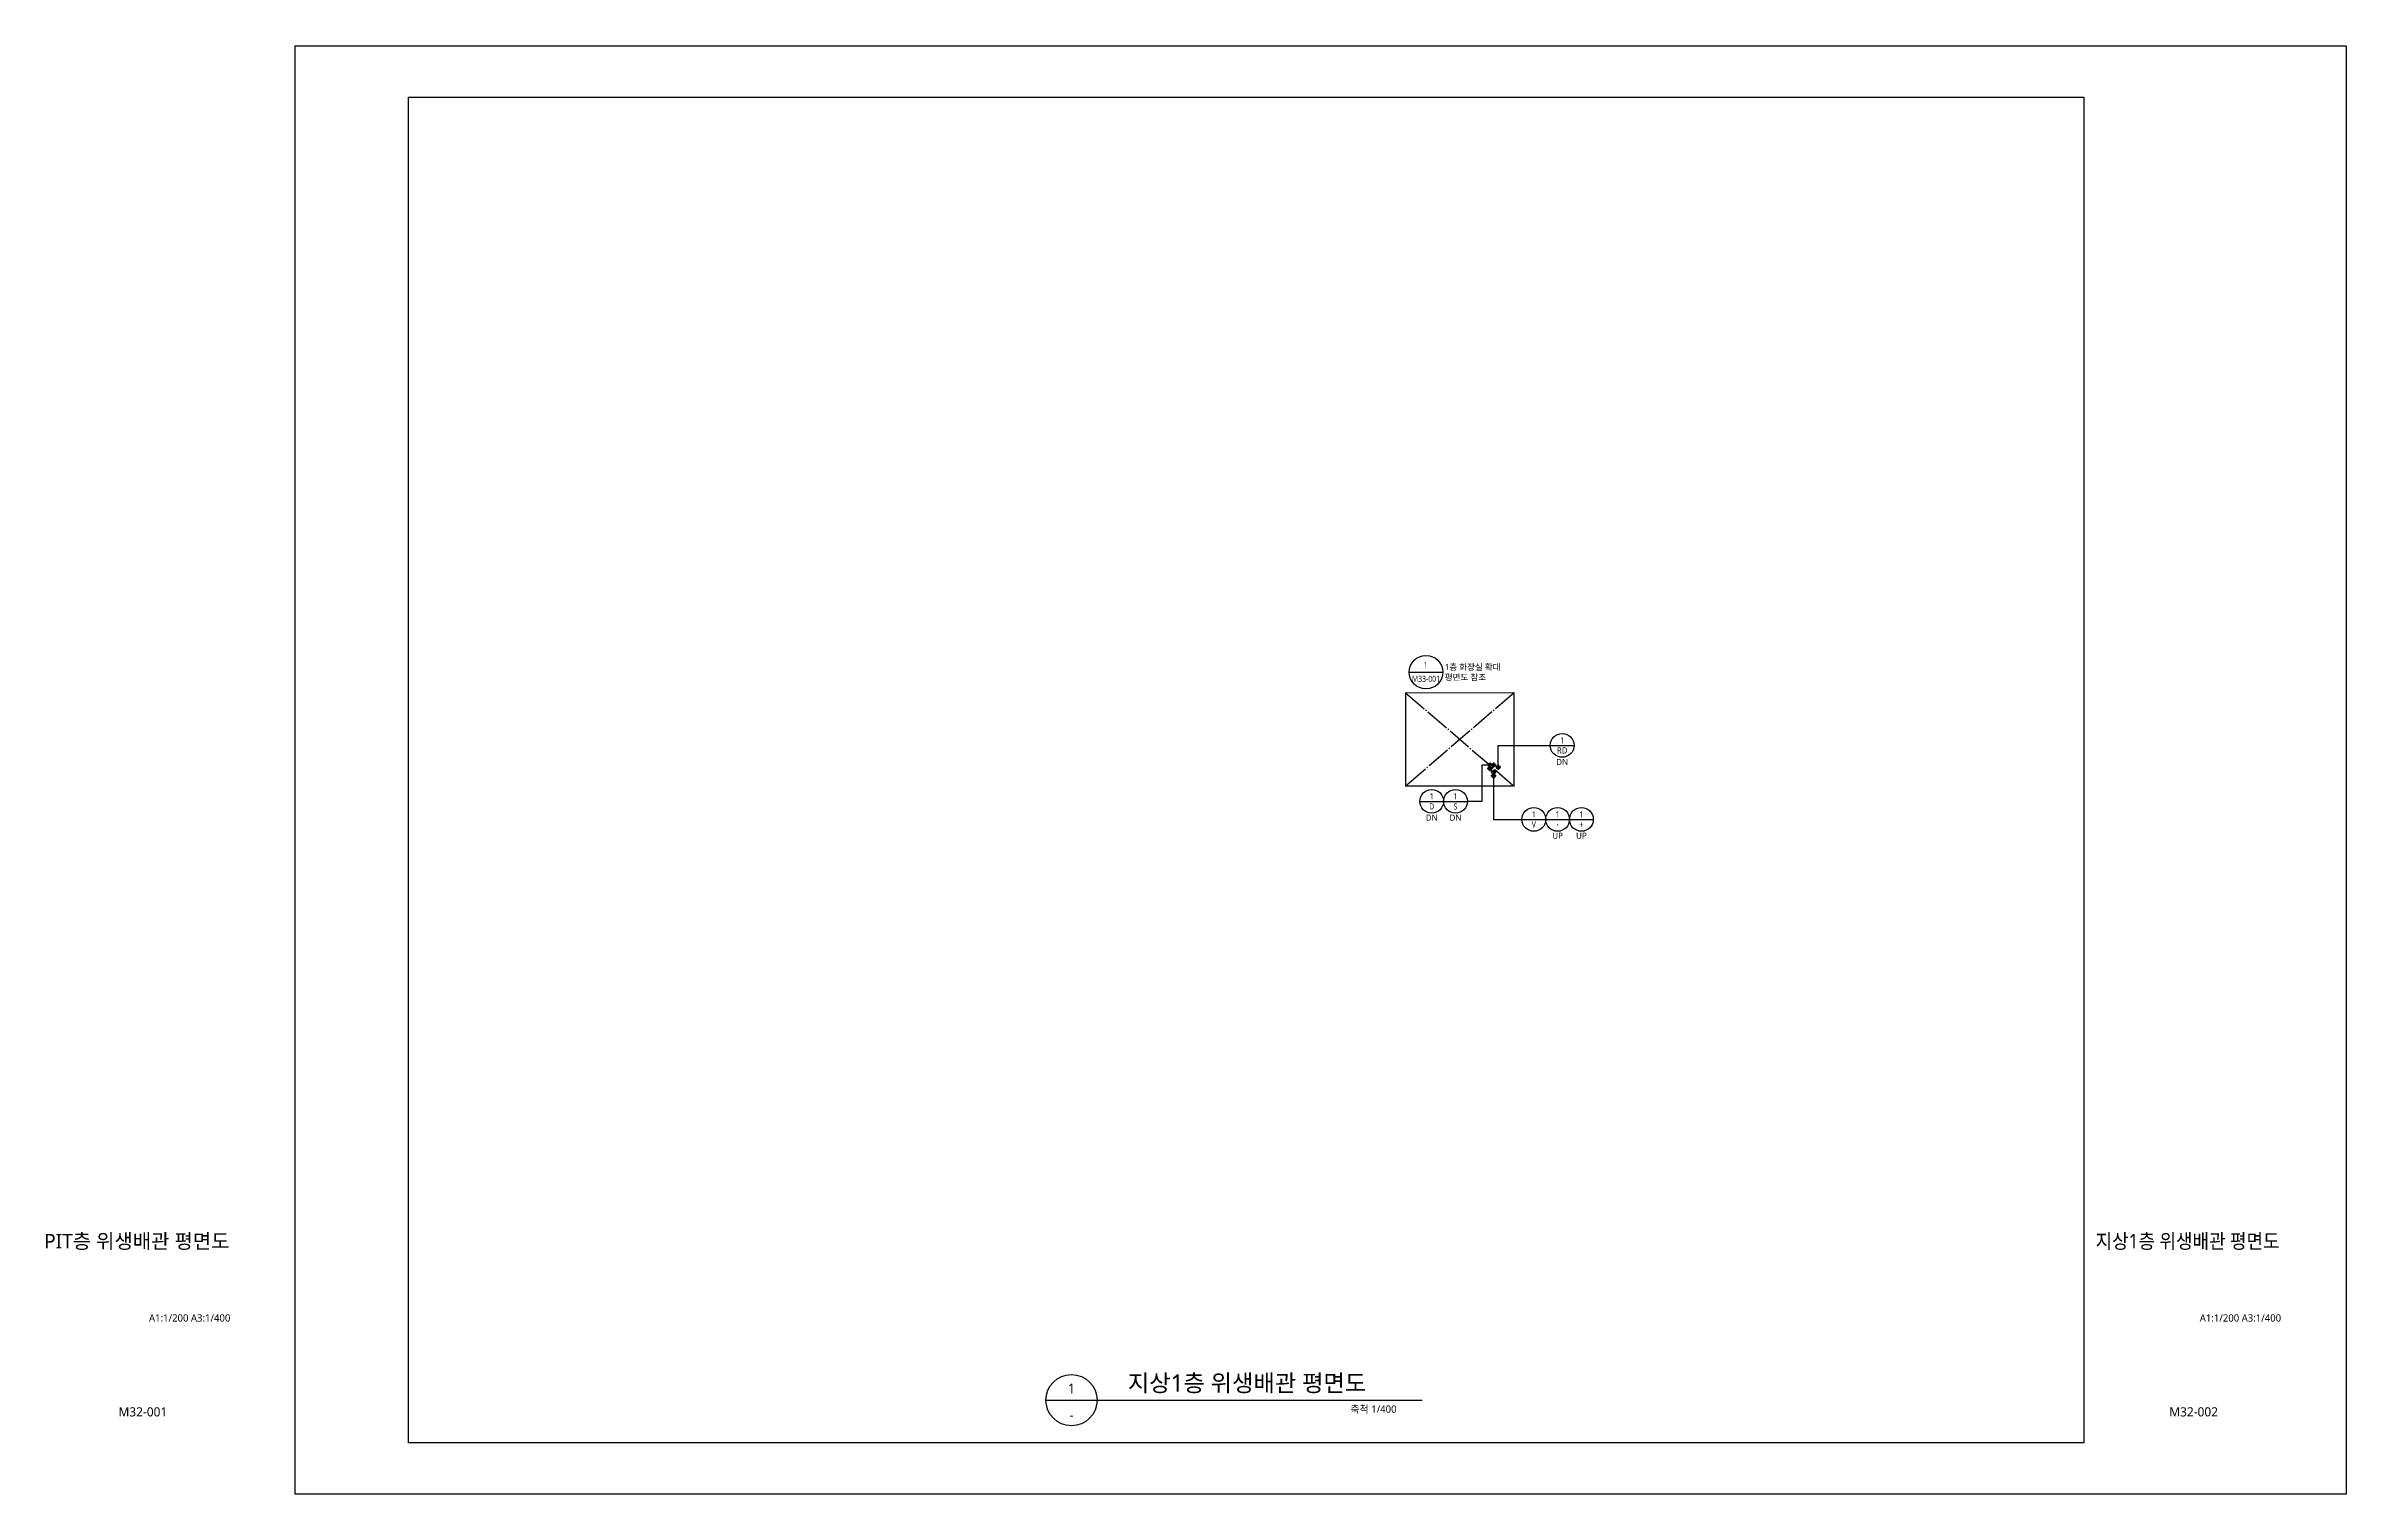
# Model space of a CAD drawing. Header units: millimetres. Extents: x -106634 to 504600, y 0 to 118800.
# Drawn here: x -20442 to 168200, y 0 to 118800 of the extents above; entities that cross this region are included whole.
import ezdxf
from ezdxf.enums import TextEntityAlignment as Align

# ---------------------------------------------------------------- set-up
doc = ezdxf.new("R2010")
doc.units = ezdxf.units.MM
doc.header["$LTSCALE"] = 200
doc.linetypes.add('CEN6', pattern=[12, 10, -0.75, 0.5, -0.75])
doc.layers.get('DEFPOINTS').update_dxf_attribs({"color": 137})
for name, color, linetype in [('AA-MKXS', 3, 'Continuous'), ('PIPE', 3, 'Continuous'), ('TE', 2, 'Continuous'), ('TEXT', 3, 'Continuous'), ('WALL-D', 3, 'Continuous')]:
    doc.layers.add(name, color=color, linetype=linetype)
doc.layers.add('FU', color=1, linetype='Continuous', plot=False)
doc.styles.add('SUNJIN', font='malgun.ttf')
doc.styles.add('스타일1', font='malgun.ttf')

msp = doc.modelspace()

# ---------------------------------------------------------------- texts
at = {"layer": 'AA-MKXS', "linetype": 'Continuous', "style": '스타일1'}
msp.add_text('지상1층 위생배관 평면도', height=1400, dxfattribs=at).set_placement((68287, 8409))
msp.add_text('1', height=840, dxfattribs=at).set_placement((63674, 8224), align=Align.CENTER)
at = {"layer": 'AA-MKXS', "style": '스타일1'}
msp.add_text('-', height=840, dxfattribs=at).set_placement((63667, 6499), align=Align.MIDDLE)
at = {"layer": 'AA-MKXS', "linetype": 'Continuous', "style": '스타일1'}
msp.add_text('축척 1/400', height=600, dxfattribs=at).set_placement((90330, 6965), align=Align.MIDDLE_RIGHT)
at = {"layer": 'FU', "color": 7, "style": 'SUNJIN'}
for s, p in [('V', (97917, 59465)), ('D', (97927, 59765)), ('S', (98217, 59765)), ('*', (98217, 59165)), ('+', (98217, 58865)), ('RD', (98608, 59586))]:
    msp.add_text(s, height=42.6, dxfattribs=at).set_placement(p, align=Align.MIDDLE_CENTER)
at = {"layer": 'TE', "color": 2, "style": 'SUNJIN', "width": 0.7}
for s, p in [('1', (92715, 68029)), ('M33-001', (92741, 66879))]:
    msp.add_text(s, height=500, dxfattribs=at).set_placement(p, align=Align.MIDDLE)
at = {"layer": 'TE', "color": 2, "style": 'SUNJIN'}
for s, p in [('1층 화장실 확대', (94283, 67843)), ('평면도 참조', (94283, 67010))]:
    msp.add_text(s, height=500, dxfattribs=at).set_placement(p, align=Align.MIDDLE_LEFT)
at = {"layer": 'TE', "style": 'SUNJIN'}
for s, p in [('RD', (103911, 61003)), ('DN', (103911, 60060)), ('DN', (93211, 55491)), ('DN', (95161, 55491)), ('+', (105489, 54932)), ('UP', (103539, 54010)), ('UP', (105489, 54010))]:
    msp.add_text(s, height=500, dxfattribs=at).set_placement(p, align=Align.MIDDLE_CENTER)
at = {"layer": 'TE', "style": 'SUNJIN', "width": 0.7}
for s, p in [('1', (103911, 61826)), ('D', (93211, 56412)), ('1', (93211, 57236)), ('S', (95161, 56412)), ('1', (95161, 57236)), ('V', (101589, 54932)), ('1', (101589, 55755)), ('1', (103539, 55755)), ('1', (105489, 55755))]:
    msp.add_text(s, height=500, dxfattribs=at).set_placement(p, align=Align.MIDDLE_CENTER)
at = {"layer": 'TEXT', "color": 3, "style": '스타일1'}
for s, height, p in [('PIT층 위생배관 평면도', 1200, (-12992, 20745)), ('A1:1/200 A3:1/400', 600, (-8657, 14446)), ('A1:1/200 A3:1/400', 600, (159543, 14446)), ('M32-001', 750, (-12496, 6741)), ('M32-002', 750, (155704, 6741))]:
    msp.add_text(s, height=height, dxfattribs=at).set_placement(p, align=Align.MIDDLE_CENTER)
at = {"layer": 'TEXT', "color": 3, "style": '스타일1', "width": 0.9}
msp.add_text('지상1층 위생배관 평면도', height=1200, dxfattribs=at).set_placement((155208, 20745), align=Align.MIDDLE_CENTER)

# ---------------------------------------------------------------- blocks, each defined once
blk = doc.blocks.new('sheet-line')
at = {"layer": 'DEFPOINTS'}
blk.add_lwpolyline([(168200, -356400), (0, -356400), (0, -237600), (168200, -237600)], close=True, dxfattribs=at)
blk = doc.blocks.new('A$C30F65513')
at = {"layer": 'PIPE', "color": 1}
for p, q in [((2.8, 1.4), (0, 1.4)), ((1.4, 2.8), (1.4, 0))]:
    blk.add_line(p, q, dxfattribs=at)
at = {"layer": 'PIPE'}
blk.add_circle((1.4, 1.4), 1, dxfattribs=at)

# ---------------------------------------------------------------- linework, layer by layer
at = {"layer": 'AA-MKXS', "color": 7}
msp.add_line((61566, 7700), (92430, 7700), dxfattribs=at)
msp.add_circle((63667, 7700), 2100, dxfattribs=at)
at = {"layer": 'DEFPOINTS'}
msp.add_lwpolyline([(9300, 114600), (146700, 114600), (146700, 4200), (9300, 4200)], close=True, dxfattribs=at)
msp.add_lwpolyline([(9300, 114600), (146700, 114600), (146700, 4200), (9300, 4200)], close=True, dxfattribs=at)
at = {"layer": 'PIPE', "color": 6, "linetype": 'CEN6'}
for p, q in [((91075, 65731), (99969, 58084)), ((99969, 65731), (91075, 58084))]:
    msp.add_line(p, q, dxfattribs=at)
at = {"layer": 'PIPE', "color": 6, "linetype": 'CEN6', "const_width": 100}
msp.add_lwpolyline([(91075, 65731), (91075, 58084), (99969, 58084), (99969, 65731)], close=True, dxfattribs=at)
at = {"layer": 'TE', "color": 2}
msp.add_line((91366, 67427), (94116, 67427), dxfattribs=at)
at = {"layer": 'TE', "color": 6}
for p, q in [((98672, 59630), (98672, 61420)), ((98672, 61420), (102936, 61420)), ((98281, 59810), (97327, 59810)), ((97327, 59810), (97327, 56829)), ((97981, 59510), (98281, 59210)), ((98281, 59210), (98281, 55349)), ((97327, 56829), (96136, 56829)), ((98281, 55349), (100614, 55349))]:
    msp.add_line(p, q, dxfattribs=at)
at = {"layer": 'TE'}
for p, q in [((102936, 61420), (104886, 61420)), ((92236, 56829), (94186, 56829)), ((94186, 56829), (96136, 56829)), ((100614, 55349), (102564, 55349)), ((102564, 55349), (104514, 55349)), ((104514, 55349), (106464, 55349))]:
    msp.add_line(p, q, dxfattribs=at)
at = {"layer": 'TE', "const_width": 50}
msp.add_lwpolyline([(103514, 54897, 1), (103564, 54897, 1)], format="xyb", close=True, dxfattribs=at)
at = {"layer": 'TE', "color": 2}
msp.add_circle((92741, 67427), 1375, dxfattribs=at)
at = {"layer": 'TE'}
for centre in [(103911, 61420), (93211, 56829), (95161, 56829), (101589, 55349), (103539, 55349), (105489, 55349)]:
    msp.add_circle(centre, 975, dxfattribs=at)

# ---------------------------------------------------------------- block references
at = {"layer": 'PIPE', "xscale": 150, "yscale": 150, "zscale": 150}
for p in [(97771, 59600), (97771, 59300), (98071, 59600), (98071, 59000), (98071, 58700), (98462, 59420)]:
    msp.add_blockref('A$C30F65513', p, dxfattribs=at)
at = {"layer": 'WALL-D'}
msp.add_blockref('sheet-line', (0, 356400), dxfattribs=at)
msp.add_blockref('sheet-line', (0, 356400), dxfattribs=at)

msp.set_redraw_order([(e.dxf.handle, doc.entitydb.next_handle()) for e in msp.query("TEXT MTEXT ATTDEF DIMENSION ARC_DIMENSION")])  # texts and dimensions are drawn at this point

doc.saveas('drawing.dxf')
